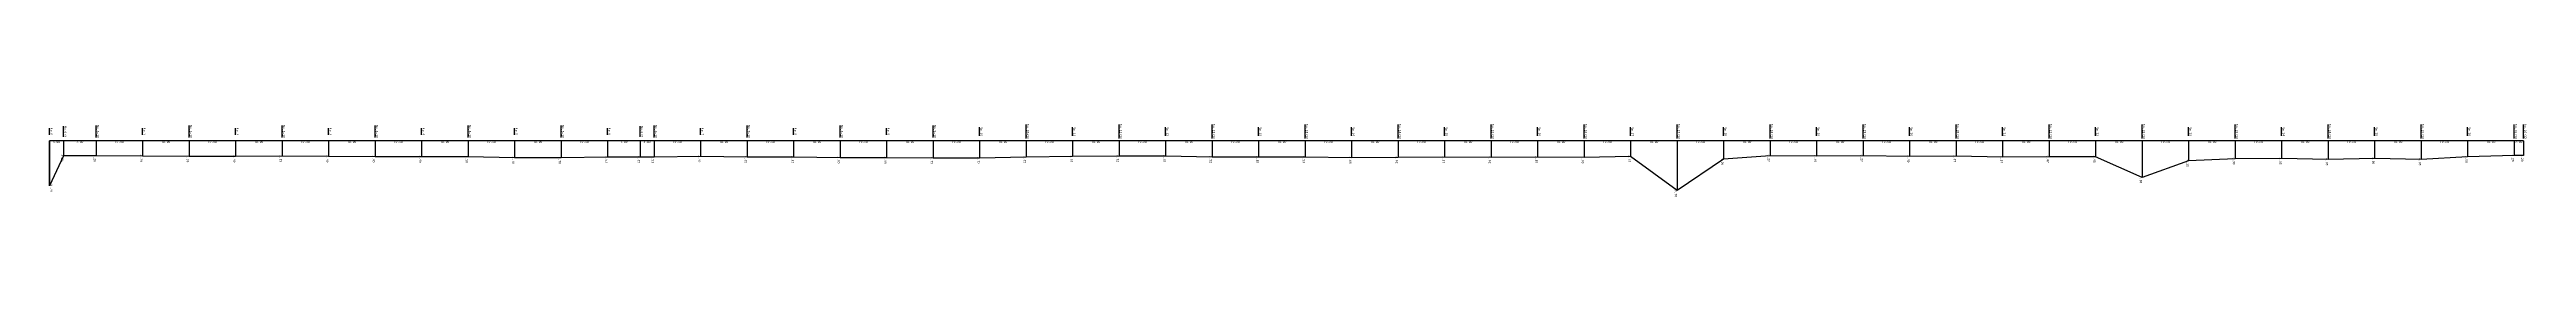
# Model space of a CAD drawing. Header units: metres. Extents: x 0 to 532650, y -12014 to 3500.
import ezdxf
from ezdxf.enums import TextEntityAlignment as Align

# ---------------------------------------------------------------- set-up
doc = ezdxf.new("R2010")
doc.units = ezdxf.units.M
doc.styles.add('STYLE1', font='msgothic.ttc')

msp = doc.modelspace()

# ---------------------------------------------------------------- linework, layer by layer
at = {"color": 5}
for p, q in [((0, 1250), (0, 2750)), ((3000, 875), (3000, 3125)), ((10000, 687.5), (10000, 3312.5)), ((20000, 1250), (20000, 2750)), ((30000, 687.5), (30000, 3312.5)), ((40000, 1250), (40000, 2750)), ((50000, 687.5), (50000, 3312.5)), ((60000, 1250), (60000, 2750)), ((70000, 687.5), (70000, 3312.5)), ((80000, 1250), (80000, 2750)), ((90000, 687.5), (90000, 3312.5)), ((100000, 1250), (100000, 2750)), ((110000, 687.5), (110000, 3312.5)), ((120000, 1250), (120000, 2750)), ((127000, 875), (127000, 3125)), ((130000, 687.5), (130000, 3312.5)), ((140000, 1250), (140000, 2750)), ((150000, 687.5), (150000, 3312.5)), ((160000, 1250), (160000, 2750)), ((170000, 687.5), (170000, 3312.5)), ((180000, 1250), (180000, 2750)), ((190000, 687.5), (190000, 3312.5)), ((200000, 1062.5), (200000, 2937.5)), ((210000, 500), (210000, 3500)), ((220000, 1062.5), (220000, 2937.5)), ((230000, 500), (230000, 3500)), ((240000, 1062.5), (240000, 2937.5)), ((250000, 500), (250000, 3500)), ((260000, 1062.5), (260000, 2937.5)), ((270000, 500), (270000, 3500)), ((280000, 1062.5), (280000, 2937.5)), ((290000, 500), (290000, 3500)), ((300000, 1062.5), (300000, 2937.5)), ((310000, 500), (310000, 3500)), ((320000, 1062.5), (320000, 2937.5)), ((330000, 500), (330000, 3500)), ((340000, 1062.5), (340000, 2937.5)), ((350000, 500), (350000, 3500)), ((360000, 1062.5), (360000, 2937.5)), ((370000, 500), (370000, 3500)), ((380000, 1062.5), (380000, 2937.5)), ((390000, 500), (390000, 3500)), ((400000, 1062.5), (400000, 2937.5)), ((410000, 500), (410000, 3500)), ((420000, 1062.5), (420000, 2937.5)), ((430000, 500), (430000, 3500)), ((440000, 1062.5), (440000, 2937.5)), ((450000, 500), (450000, 3500)), ((460000, 1062.5), (460000, 2937.5)), ((470000, 500), (470000, 3500)), ((480000, 1062.5), (480000, 2937.5)), ((490000, 500), (490000, 3500)), ((500000, 1062.5), (500000, 2937.5)), ((510000, 500), (510000, 3500)), ((520000, 1062.5), (520000, 2937.5)), ((530000, 500), (530000, 3500)), ((532000, 500), (532000, 3500))]:
    msp.add_line(p, q, dxfattribs=at)
for p, q in [((0, 0), (0, 0)), ((0, 0), (0, -9700)), ((0, -9700), (0, 0)), ((3000, 0), (0, 0)), ((3000, 0), (3000, 0)), ((3000, 0), (3000, -3250)), ((10000, 0), (3000, 0)), ((10000, 0), (10000, 0)), ((10000, 0), (10000, -3260)), ((20000, 0), (10000, 0)), ((20000, 0), (20000, 0)), ((20000, 0), (20000, -3290)), ((30000, 0), (20000, 0)), ((30000, 0), (30000, 0)), ((30000, 0), (30000, -3390)), ((40000, 0), (30000, 0)), ((40000, 0), (40000, 0)), ((40000, 0), (40000, -3400)), ((50000, 0), (40000, 0)), ((50000, 0), (50000, 0)), ((50000, 0), (50000, -3350)), ((60000, 0), (50000, 0)), ((60000, 0), (60000, 0)), ((60000, 0), (60000, -3400)), ((70000, 0), (60000, 0)), ((70000, 0), (70000, 0)), ((70000, 0), (70000, -3450)), ((80000, 0), (70000, 0)), ((80000, 0), (80000, 0)), ((80000, 0), (80000, -3480)), ((90000, 0), (80000, 0)), ((90000, 0), (90000, 0)), ((90000, 0), (90000, -3500)), ((100000, 0), (90000, 0)), ((100000, 0), (100000, 0)), ((100000, 0), (100000, -3700)), ((110000, 0), (100000, 0)), ((110000, 0), (110000, 0)), ((110000, 0), (110000, -3700)), ((120000, 0), (110000, 0)), ((120000, 0), (120000, 0)), ((120000, 0), (120000, -3530)), ((127000, 0), (120000, 0)), ((127000, 0), (127000, 0)), ((127000, 0), (127000, -3550)), ((130000, 0), (127000, 0)), ((130000, 0), (130000, 0)), ((130000, 0), (130000, -3530)), ((140000, 0), (130000, 0)), ((140000, 0), (140000, 0)), ((140000, 0), (140000, -3420)), ((150000, 0), (140000, 0)), ((150000, 0), (150000, 0)), ((150000, 0), (150000, -3550)), ((160000, 0), (150000, 0)), ((160000, 0), (160000, 0)), ((160000, 0), (160000, -3570)), ((170000, 0), (160000, 0)), ((170000, 0), (170000, 0)), ((170000, 0), (170000, -3650)), ((180000, 0), (170000, 0)), ((180000, 0), (180000, 0)), ((180000, 0), (180000, -3690)), ((190000, 0), (180000, 0)), ((190000, 0), (190000, 0)), ((190000, 0), (190000, -3750)), ((200000, 0), (190000, 0)), ((200000, 0), (200000, 0)), ((200000, 0), (200000, -3720)), ((210000, 0), (200000, 0)), ((210000, 0), (210000, 0)), ((210000, 0), (210000, -3550)), ((220000, 0), (210000, 0)), ((220000, 0), (220000, 0)), ((220000, 0), (220000, -3370)), ((230000, 0), (220000, 0)), ((230000, 0), (230000, 0)), ((230000, 0), (230000, -3320)), ((240000, 0), (230000, 0)), ((240000, 0), (240000, 0)), ((240000, 0), (240000, -3350)), ((250000, 0), (240000, 0)), ((250000, 0), (250000, 0)), ((250000, 0), (250000, -3520)), ((260000, 0), (250000, 0)), ((260000, 0), (260000, 0)), ((260000, 0), (260000, -3550)), ((270000, 0), (260000, 0)), ((270000, 0), (270000, 0)), ((270000, 0), (270000, -3530)), ((280000, 0), (270000, 0)), ((280000, 0), (280000, 0)), ((280000, 0), (280000, -3650)), ((290000, 0), (280000, 0)), ((290000, 0), (290000, 0)), ((290000, 0), (290000, -3620)), ((300000, 0), (290000, 0)), ((300000, 0), (300000, 0)), ((300000, 0), (300000, -3570)), ((310000, 0), (300000, 0)), ((310000, 0), (310000, 0)), ((310000, 0), (310000, -3620)), ((320000, 0), (310000, 0)), ((320000, 0), (320000, 0)), ((320000, 0), (320000, -3550)), ((330000, 0), (320000, 0)), ((330000, 0), (330000, 0)), ((330000, 0), (330000, -3630)), ((340000, 0), (330000, 0)), ((340000, 0), (340000, 0)), ((340000, 0), (340000, -3370)), ((350000, 0), (340000, 0)), ((350000, 0), (350000, 0)), ((350000, 0), (350000, -10700)), ((360000, 0), (350000, 0)), ((360000, 0), (360000, 0)), ((360000, 0), (360000, -4000)), ((370000, 0), (360000, 0)), ((370000, 0), (370000, 0)), ((370000, 0), (370000, -3270)), ((380000, 0), (370000, 0)), ((380000, 0), (380000, 0)), ((380000, 0), (380000, -3300)), ((390000, 0), (380000, 0)), ((390000, 0), (390000, 0)), ((390000, 0), (390000, -3270)), ((400000, 0), (390000, 0)), ((400000, 0), (400000, 0)), ((400000, 0), (400000, -3400)), ((410000, 0), (400000, 0)), ((410000, 0), (410000, 0)), ((410000, 0), (410000, -3350)), ((420000, 0), (410000, 0)), ((420000, 0), (420000, 0)), ((420000, 0), (420000, -3570)), ((430000, 0), (420000, 0)), ((430000, 0), (430000, 0)), ((430000, 0), (430000, -3470)), ((440000, 0), (430000, 0)), ((440000, 0), (440000, 0)), ((440000, 0), (440000, -3450)), ((450000, 0), (440000, 0)), ((450000, 0), (450000, 0)), ((450000, 0), (450000, -7900)), ((460000, 0), (450000, 0)), ((460000, 0), (460000, 0)), ((460000, 0), (460000, -4350)), ((470000, 0), (460000, 0)), ((470000, 0), (470000, 0)), ((470000, 0), (470000, -3900)), ((480000, 0), (470000, 0)), ((480000, 0), (480000, 0)), ((480000, 0), (480000, -3850)), ((490000, 0), (480000, 0)), ((490000, 0), (490000, 0)), ((490000, 0), (490000, -4050)), ((500000, 0), (490000, 0)), ((500000, 0), (500000, 0)), ((500000, 0), (500000, -3800)), ((510000, 0), (500000, 0)), ((510000, 0), (510000, 0)), ((510000, 0), (510000, -4050)), ((520000, 0), (510000, 0)), ((520000, 0), (520000, 0)), ((520000, 0), (520000, -3500)), ((530000, 0), (520000, 0)), ((530000, 0), (530000, 0)), ((530000, 0), (530000, -3200)), ((532000, 0), (530000, 0)), ((532000, 0), (532000, 0)), ((532000, 0), (532000, -3200)), ((3000, -3250), (0, -9700)), ((10000, -3260), (3000, -3250)), ((20000, -3290), (10000, -3260)), ((30000, -3390), (20000, -3290)), ((40000, -3400), (30000, -3390)), ((50000, -3350), (40000, -3400)), ((60000, -3400), (50000, -3350)), ((70000, -3450), (60000, -3400)), ((80000, -3480), (70000, -3450)), ((90000, -3500), (80000, -3480)), ((100000, -3700), (90000, -3500)), ((110000, -3700), (100000, -3700)), ((120000, -3530), (110000, -3700)), ((127000, -3550), (120000, -3530)), ((130000, -3530), (127000, -3550)), ((140000, -3420), (130000, -3530)), ((150000, -3550), (140000, -3420)), ((160000, -3570), (150000, -3550)), ((170000, -3650), (160000, -3570)), ((180000, -3690), (170000, -3650)), ((190000, -3750), (180000, -3690)), ((200000, -3720), (190000, -3750)), ((210000, -3550), (200000, -3720)), ((220000, -3370), (210000, -3550)), ((230000, -3320), (220000, -3370)), ((240000, -3350), (230000, -3320)), ((250000, -3520), (240000, -3350)), ((260000, -3550), (250000, -3520)), ((270000, -3530), (260000, -3550)), ((280000, -3650), (270000, -3530)), ((290000, -3620), (280000, -3650)), ((300000, -3570), (290000, -3620)), ((310000, -3620), (300000, -3570)), ((320000, -3550), (310000, -3620)), ((330000, -3630), (320000, -3550)), ((340000, -3370), (330000, -3630)), ((350000, -10700), (340000, -3370)), ((360000, -4000), (350000, -10700)), ((370000, -3270), (360000, -4000)), ((380000, -3300), (370000, -3270)), ((390000, -3270), (380000, -3300)), ((400000, -3400), (390000, -3270)), ((410000, -3350), (400000, -3400)), ((420000, -3570), (410000, -3350)), ((430000, -3470), (420000, -3570)), ((440000, -3450), (430000, -3470)), ((450000, -7900), (440000, -3450)), ((460000, -4350), (450000, -7900)), ((470000, -3900), (460000, -4350)), ((480000, -3850), (470000, -3900)), ((490000, -4050), (480000, -3850)), ((500000, -3800), (490000, -4050)), ((510000, -4050), (500000, -3800)), ((520000, -3500), (510000, -4050)), ((530000, -3200), (520000, -3500)), ((532000, -3200), (530000, -3200))]:
    msp.add_line(p, q)

# ---------------------------------------------------------------- texts
at = {"color": 5, "style": 'STYLE1'}
for s, p in [('No.0', (0, 2000)), ('No.0+3', (3000, 2000)), ('No.0+10', (10000, 2000)), ('No.1', (20000, 2000)), ('No.1+10', (30000, 2000)), ('No.2', (40000, 2000)), ('No.2+10', (50000, 2000)), ('No.3', (60000, 2000)), ('No.3+10', (70000, 2000)), ('No.4', (80000, 2000)), ('No.4+10', (90000, 2000)), ('No.5', (100000, 2000)), ('No.5+10', (110000, 2000)), ('No.6', (120000, 2000)), ('No.6+7', (127000, 2000)), ('No.6+10', (130000, 2000)), ('No.7', (140000, 2000)), ('No.7+10', (150000, 2000)), ('No.8', (160000, 2000)), ('No.8+10', (170000, 2000)), ('No.9', (180000, 2000)), ('No.9+10', (190000, 2000)), ('No.10', (200000, 2000)), ('No.10+10', (210000, 2000)), ('No.11', (220000, 2000)), ('No.11+10', (230000, 2000)), ('No.12', (240000, 2000)), ('No.12+10', (250000, 2000)), ('No.13', (260000, 2000)), ('No.13+10', (270000, 2000)), ('No.14', (280000, 2000)), ('No.14+10', (290000, 2000)), ('No.15', (300000, 2000)), ('No.15+10', (310000, 2000)), ('No.16', (320000, 2000)), ('No.16+10', (330000, 2000)), ('No.17', (340000, 2000)), ('No.17+10', (350000, 2000)), ('No.18', (360000, 2000)), ('No.18+10', (370000, 2000)), ('No.19', (380000, 2000)), ('No.19+10', (390000, 2000)), ('No.20', (400000, 2000)), ('No.20+10', (410000, 2000)), ('No.21', (420000, 2000)), ('No.21+10', (430000, 2000)), ('No.22', (440000, 2000)), ('No.22+10', (450000, 2000)), ('No.23', (460000, 2000)), ('No.23+10', (470000, 2000)), ('No.24', (480000, 2000)), ('No.24+10', (490000, 2000)), ('No.25', (500000, 2000)), ('No.25+10', (510000, 2000)), ('No.26', (520000, 2000)), ('No.26+10', (530000, 2000)), ('No.26+12', (532000, 2000))]:
    msp.add_text(s, height=500, rotation=-90, dxfattribs=at).set_placement(p, align=Align.BOTTOM_CENTER)
at = {"style": 'STYLE1'}
for s, p in [('3.00', (1500, 0)), ('7.00', (6500, 0)), ('10.00', (15000, 0)), ('10.00', (25000, 0)), ('10.00', (35000, 0)), ('10.00', (45000, 0)), ('10.00', (55000, 0)), ('10.00', (65000, 0)), ('10.00', (75000, 0)), ('10.00', (85000, 0)), ('10.00', (95000, 0)), ('10.00', (105000, 0)), ('10.00', (115000, 0)), ('7.00', (123500, 0)), ('3.00', (128500, 0)), ('10.00', (135000, 0)), ('10.00', (145000, 0)), ('10.00', (155000, 0)), ('10.00', (165000, 0)), ('10.00', (175000, 0)), ('10.00', (185000, 0)), ('10.00', (195000, 0)), ('10.00', (205000, 0)), ('10.00', (215000, 0)), ('10.00', (225000, 0)), ('10.00', (235000, 0)), ('10.00', (245000, 0)), ('10.00', (255000, 0)), ('10.00', (265000, 0)), ('10.00', (275000, 0)), ('10.00', (285000, 0)), ('10.00', (295000, 0)), ('10.00', (305000, 0)), ('10.00', (315000, 0)), ('10.00', (325000, 0)), ('10.00', (335000, 0)), ('10.00', (345000, 0)), ('10.00', (355000, 0)), ('10.00', (365000, 0)), ('10.00', (375000, 0)), ('10.00', (385000, 0)), ('10.00', (395000, 0)), ('10.00', (405000, 0)), ('10.00', (415000, 0)), ('10.00', (425000, 0)), ('10.00', (435000, 0)), ('10.00', (445000, 0)), ('10.00', (455000, 0)), ('10.00', (465000, 0)), ('10.00', (475000, 0)), ('10.00', (485000, 0)), ('10.00', (495000, 0)), ('10.00', (505000, 0)), ('10.00', (515000, 0)), ('10.00', (525000, 0)), ('2.00', (531000, 0))]:
    msp.add_text(s, height=500, dxfattribs=at).set_placement(p, align=Align.TOP_CENTER)
for s, p in [('3.25', (3000, -3750)), ('3.26', (10000, -3760)), ('3.29', (20000, -3790)), ('3.39', (30000, -3890)), ('3.40', (40000, -3900)), ('3.35', (50000, -3850)), ('3.40', (60000, -3900)), ('3.45', (70000, -3950)), ('3.48', (80000, -3980)), ('3.50', (90000, -4000)), ('3.70', (100000, -4200)), ('3.70', (110000, -4200)), ('3.53', (120000, -4030)), ('3.55', (127000, -4050)), ('3.53', (130000, -4030)), ('3.42', (140000, -3920)), ('3.55', (150000, -4050)), ('3.57', (160000, -4070)), ('3.65', (170000, -4150)), ('3.69', (180000, -4190)), ('3.75', (190000, -4250)), ('3.72', (200000, -4220)), ('3.55', (210000, -4050)), ('3.37', (220000, -3870)), ('3.32', (230000, -3820)), ('3.35', (240000, -3850)), ('3.52', (250000, -4020)), ('3.55', (260000, -4050)), ('3.53', (270000, -4030)), ('3.65', (280000, -4150)), ('3.62', (290000, -4120)), ('3.57', (300000, -4070)), ('3.62', (310000, -4120)), ('3.55', (320000, -4050)), ('3.63', (330000, -4130)), ('3.37', (340000, -3870)), ('4.00', (360000, -4500)), ('3.27', (370000, -3770)), ('3.30', (380000, -3800)), ('3.27', (390000, -3770)), ('3.40', (400000, -3900)), ('3.35', (410000, -3850)), ('3.57', (420000, -4070)), ('3.47', (430000, -3970)), ('3.45', (440000, -3950)), ('4.35', (460000, -4850)), ('3.90', (470000, -4400)), ('3.85', (480000, -4350)), ('4.05', (490000, -4550)), ('3.80', (500000, -4300)), ('4.05', (510000, -4550)), ('3.50', (520000, -4000)), ('3.20', (530000, -3700)), ('3.20', (532000, -3700)), ('10.70', (350000, -11200)), ('7.90', (450000, -8400))]:
    msp.add_text(s, height=500, rotation=-90, dxfattribs=at).set_placement(p, align=Align.TOP_CENTER)
msp.add_text('9.70', height=500, rotation=-90, dxfattribs=at).set_placement((0, -10200), align=Align.BOTTOM_CENTER)

doc.saveas('drawing.dxf')
